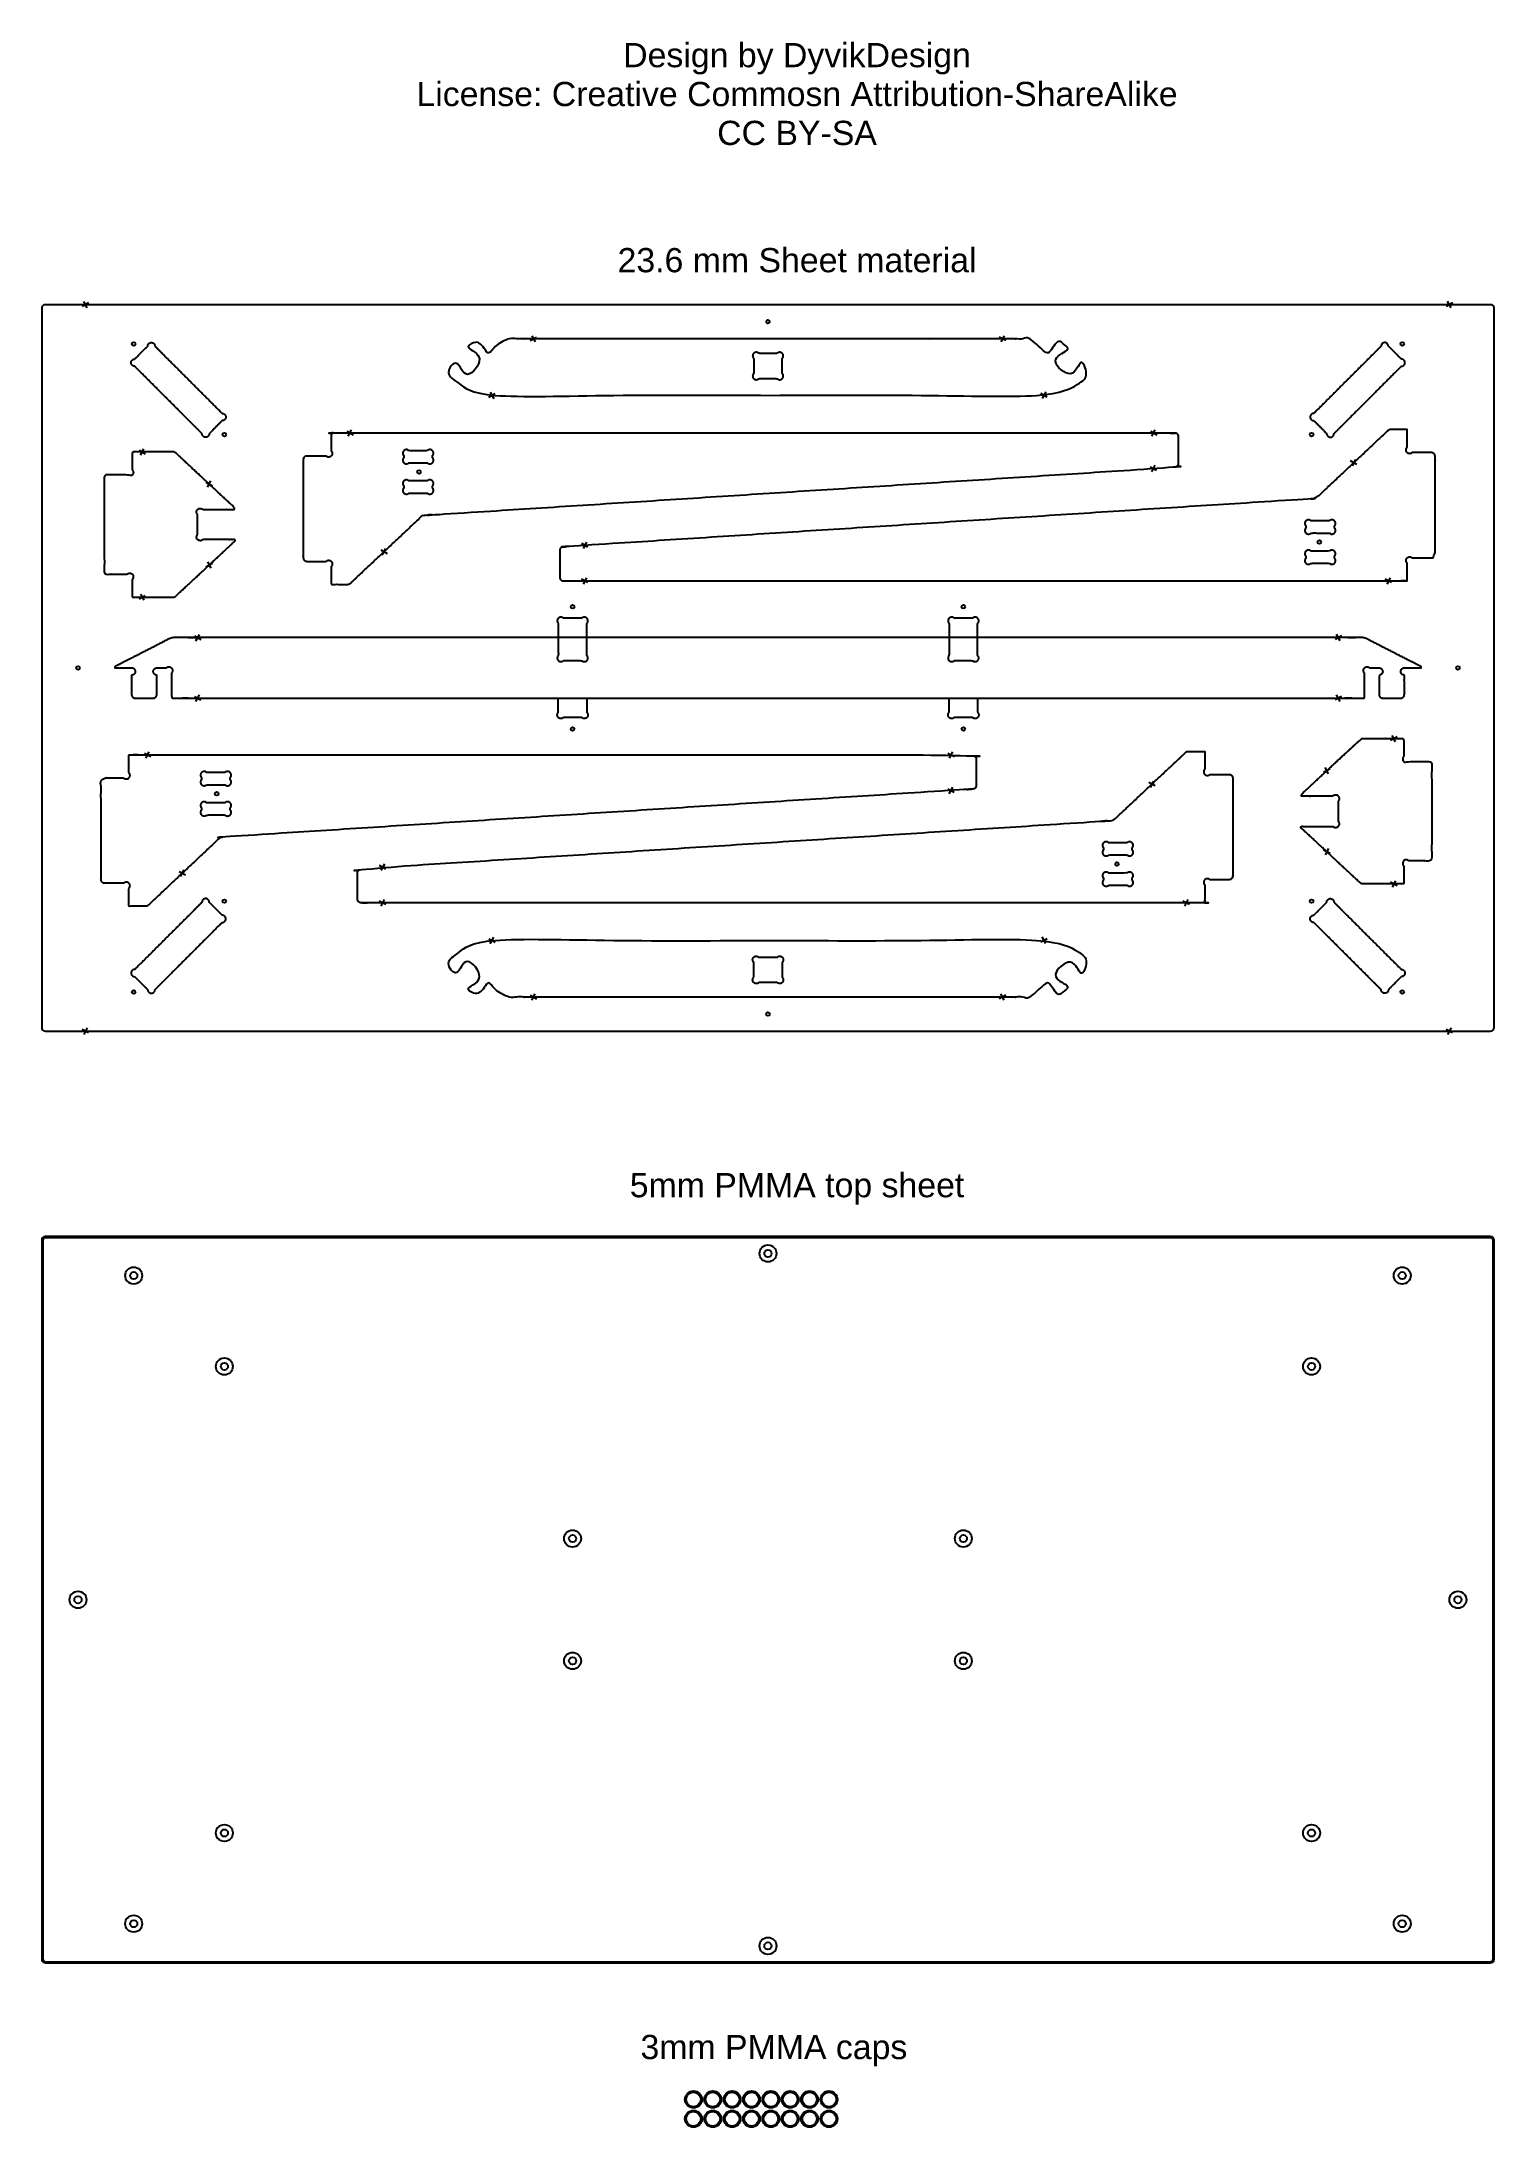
# Model space of a CAD drawing. Header units: millimetres. Extents: x 43 to 1243, y -92 to 1631.
import ezdxf

# ---------------------------------------------------------------- set-up
doc = ezdxf.new("R2010")
doc.units = ezdxf.units.MM
doc.header["$MEASUREMENT"] = 0
for name, color, linetype, true_color in [('Chamfer edge 2 mm deep - 90 degree bit', 96, 'Continuous', 0x007f00), ('Cutout - Inside cutting - 6mm bit', 4, 'Continuous', 0x00ffff), ('Cutout outside', 5, 'Continuous', 0x0000ff), ('Descriptions', 18, 'Continuous', 0x000000), ('Drill holes - 3 mm', 1, 'Continuous', 0xff0000), ('Drill holes - 6 mm', 15, 'Continuous', 0xbf3f3f), ('Pockets in caps - 2mm deep', 254, 'Continuous', 0xbfbfff), ('Pockets in top surface - 3mm deep', 200, 'Continuous', 0xbf3fff), ('Tab recommendations', 2, 'Continuous', 0xffff00)]:
    doc.layers.add(name, color=color, linetype=linetype, true_color=true_color)

msp = doc.modelspace()

# ---------------------------------------------------------------- texts
at = {"layer": 'Descriptions', "char_height": 20, "attachment_point": 8, "line_spacing_factor": 0.963855}
for s, insert, width in [('\\fArial;Design by DyvikDesign\\PLicense: Creative Commosn Attribution-ShareAlike\\PCC BY-SA', (666.8, 1545.4), 641.084), ('\\fArial;23.6 mm Sheet material', (666.8, 1440.3), 311.928), ('\\fArial;5mm PMMA top sheet', (666.8, 670.5), 293.012), ('\\fArial;3mm PMMA caps', (647.7, -41.4), 236.627)]:
    msp.add_mtext(s, dxfattribs=dict(at, insert=insert, width=width))

# ---------------------------------------------------------------- linework, layer by layer
at = {"layer": 'Chamfer edge 2 mm deep - 90 degree bit'}
for p, q in [((42.8, 641.1), (42.8, 47.1)), ((1239.8, 644.1), (45.8, 644.1)), ((1242.8, 47.1), (1242.8, 641.1)), ((45.8, 44.1), (1239.8, 44.1))]:
    msp.add_line(p, q, dxfattribs=at)
for centre, start, end in [((45.8, 641.1), 90, 180), ((1239.8, 641.1), 0, 90), ((45.8, 47.1), 180, 270), ((1239.8, 47.1), 270, 0)]:
    msp.add_arc(centre, 3, start, end, dxfattribs=at)
at = {"layer": 'Cutout - Inside cutting - 6mm bit'}
for points, weights, knots in [([(116.7, 1365.9), (116.7, 1362.9), (119.7, 1362.9), (147.4, 1335.1), (175.2, 1307.3), (175.2, 1304.3), (178.2, 1304.3), (181.2, 1304.3), (181.2, 1307.3), (187, 1313.2), (191.9, 1318), (194.9, 1318), (194.9, 1321), (194.9, 1324), (191.9, 1324), (164.1, 1351.8), (136.4, 1379.5), (136.4, 1382.5), (133.4, 1382.5), (130.4, 1382.5), (130.4, 1379.5), (125.5, 1374.7), (119.7, 1368.9), (116.7, 1368.9), (116.7, 1365.9)], [1, 0.707106781187, 1, 1, 1, 0.707106781187, 1, 0.707106781187, 1, 1, 1, 0.707106781187, 1, 0.707106781187, 1, 1, 1, 0.707106949774, 1.00000013966, 0.707106879943, 1.00000013966, 1.00000013966, 1.00000013966, 0.70710704853, 1], [-18.849556, -18.849556, -18.849556, -14.137166, -14.137166, 83.221044, 83.221044, 87.933434, 87.933434, 92.645823, 92.645823, 103.160542, 103.160542, 107.872931, 107.872931, 112.58532, 112.58532, 209.94353, 209.94353, 214.655918, 214.655918, 219.368307, 219.368307, 229.883026, 229.883026, 234.595413, 234.595413, 234.595413]), ([(1169, 1365.9), (1169, 1362.9), (1166, 1362.9), (1138.2, 1335.1), (1110.4, 1307.3), (1110.4, 1304.3), (1107.4, 1304.3), (1104.4, 1304.3), (1104.4, 1307.3), (1098.6, 1313.2), (1093.7, 1318), (1090.7, 1318), (1090.7, 1321), (1090.7, 1324), (1093.7, 1324), (1121.5, 1351.8), (1149.3, 1379.5), (1149.3, 1382.5), (1152.3, 1382.5), (1155.3, 1382.5), (1155.3, 1379.5), (1160.1, 1374.7), (1166, 1368.9), (1169, 1368.9), (1169, 1365.9)], [1, 0.707106781187, 1, 1, 1, 0.707106781187, 1, 0.707106781187, 1, 1, 1, 0.707106781187, 1, 0.707106781187, 1, 1, 1, 0.707106949774, 1.00000013966, 0.707106879943, 1.00000013966, 1.00000013966, 1.00000013966, 0.70710704853, 1], [-18.849556, -18.849556, -18.849556, -14.137166, -14.137166, 83.221044, 83.221044, 87.933434, 87.933434, 92.645823, 92.645823, 103.160542, 103.160542, 107.872931, 107.872931, 112.58532, 112.58532, 209.94353, 209.94353, 214.655918, 214.655918, 219.368307, 219.368307, 229.883026, 229.883026, 234.595413, 234.595413, 234.595413]), ([(654.6, 1357), (656.7, 1354.9), (654.6, 1352.7), (652.5, 1350.6), (650.4, 1352.7), (642.8, 1352.7), (635.3, 1352.7), (633.1, 1350.6), (631, 1352.7), (628.9, 1354.9), (631, 1357), (631, 1362.2), (631, 1369.4), (628.9, 1371.5), (631, 1373.6), (633.1, 1375.7), (635.3, 1373.6), (642.8, 1373.6), (650.4, 1373.6), (652.5, 1375.7), (654.6, 1373.6), (656.7, 1371.5), (654.6, 1369.4), (654.6, 1362.2), (654.6, 1357)], [1, 0.707106781187, 1, 0.707106781187, 1, 1, 1, 0.707106781187, 1, 0.707106781187, 1, 1, 1, 0.707106781187, 1, 0.707106781187, 1, 1, 1, 0.707106781187, 1, 0.707106781187, 1, 1, 1], [-4.712389, -4.712389, -4.712389, 0, 0, 4.71239, 4.71239, 15.227109, 15.227109, 19.939498, 19.939498, 24.651887, 24.651887, 35.166605, 35.166605, 39.878994, 39.878994, 44.591383, 44.591383, 55.106102, 55.106102, 59.818491, 59.818491, 64.53088, 64.53088, 75.045598, 75.045598, 75.045598]), ([(342, 1293.2), (344.1, 1295.4), (346.2, 1293.2), (357.1, 1293.2), (361.3, 1293.2), (363.5, 1295.4), (365.6, 1293.2), (367.7, 1291.1), (365.6, 1289), (365.6, 1288.2), (365.6, 1287.5), (367.7, 1285.4), (365.6, 1283.2), (363.5, 1281.1), (361.3, 1283.2), (357.1, 1283.2), (346.2, 1283.2), (344.1, 1281.1), (342, 1283.2), (339.9, 1285.4), (342, 1287.5), (342, 1288.2), (342, 1289), (339.9, 1291.1), (342, 1293.2)], [0.999999860338, 0.707106920849, 0.999999860338, 0.999999860338, 0.999999860338, 0.707106920849, 0.999999860338, 0.70710668243, 0.9999997905, 0.9999997905, 0.999999860338, 0.707106752262, 0.999999720675, 0.707106822093, 0.999999720675, 0.999999720675, 0.999999720675, 0.707106822093, 0.999999720675, 0.707106583674, 0.999999650837, 0.999999650837, 0.999999720675, 0.707106653505, 0.999999860338], [-18.849555, -18.849555, -18.849555, -14.137168, -14.137168, -11.859729, -11.859729, -7.147342, -7.147342, -2.434952, -2.434952, -2.132008, -2.132008, 2.580382, 2.580382, 7.292768, 7.292768, 9.570207, 9.570207, 14.282594, 14.282594, 18.994984, 18.994984, 19.297929, 19.297929, 24.010318, 24.010318, 24.010318]), ([(342, 1268.2), (344.1, 1270.4), (346.2, 1268.2), (357.1, 1268.2), (361.3, 1268.2), (363.5, 1270.4), (365.6, 1268.2), (367.7, 1266.1), (365.6, 1264), (365.6, 1263.2), (365.6, 1262.5), (367.7, 1260.4), (365.6, 1258.2), (363.5, 1256.1), (361.3, 1258.2), (357.1, 1258.2), (346.2, 1258.2), (344.1, 1256.1), (342, 1258.2), (339.9, 1260.4), (342, 1262.5), (342, 1263.2), (342, 1264), (339.9, 1266.1), (342, 1268.2)], [0.999999860338, 0.707106920849, 0.999999860338, 0.999999860338, 0.999999860338, 0.707106920849, 0.999999860338, 0.70710668243, 0.9999997905, 0.9999997905, 0.999999860338, 0.707106752262, 0.999999720675, 0.707106822093, 0.999999720675, 0.999999720675, 0.999999720675, 0.707106822093, 0.999999720675, 0.707106583674, 0.999999650837, 0.999999650837, 0.999999720675, 0.707106653505, 0.999999860338], [-18.849555, -18.849555, -18.849555, -14.137168, -14.137168, -11.859729, -11.859729, -7.147342, -7.147342, -2.434952, -2.434952, -2.132008, -2.132008, 2.580382, 2.580382, 7.292768, 7.292768, 9.570207, 9.570207, 14.282594, 14.282594, 18.994984, 18.994984, 19.297929, 19.297929, 24.010318, 24.010318, 24.010318]), ([(1110.8, 1225.2), (1108.6, 1223.1), (1106.5, 1225.2), (1095.6, 1225.2), (1091.4, 1225.2), (1089.3, 1223.1), (1087.2, 1225.2), (1085, 1227.3), (1087.2, 1229.4), (1087.2, 1230.2), (1087.2, 1231), (1085, 1233.1), (1087.2, 1235.2), (1089.3, 1237.3), (1091.4, 1235.2), (1095.6, 1235.2), (1106.5, 1235.2), (1108.6, 1237.3), (1110.8, 1235.2), (1112.9, 1233.1), (1110.8, 1231), (1110.8, 1230.2), (1110.8, 1229.4), (1112.9, 1227.3), (1110.8, 1225.2)], [0.999999860338, 0.707106920849, 0.999999860338, 0.999999860338, 0.999999860338, 0.707106920849, 0.999999860338, 0.70710668243, 0.9999997905, 0.9999997905, 0.999999860338, 0.707106752262, 0.999999720675, 0.707106822093, 0.999999720675, 0.999999720675, 0.999999720675, 0.707106822093, 0.999999720675, 0.707106583674, 0.999999650837, 0.999999650837, 0.999999720675, 0.707106653505, 0.999999860338], [-18.849555, -18.849555, -18.849555, -14.137168, -14.137168, -11.859729, -11.859729, -7.147342, -7.147342, -2.434952, -2.434952, -2.132008, -2.132008, 2.580382, 2.580382, 7.292768, 7.292768, 9.570207, 9.570207, 14.282594, 14.282594, 18.994984, 18.994984, 19.297929, 19.297929, 24.010318, 24.010318, 24.010318]), ([(1110.8, 1200.2), (1108.6, 1198.1), (1106.5, 1200.2), (1095.6, 1200.2), (1091.4, 1200.2), (1089.3, 1198.1), (1087.2, 1200.2), (1085, 1202.3), (1087.2, 1204.4), (1087.2, 1205.2), (1087.2, 1206), (1085, 1208.1), (1087.2, 1210.2), (1089.3, 1212.3), (1091.4, 1210.2), (1095.6, 1210.2), (1106.5, 1210.2), (1108.6, 1212.3), (1110.8, 1210.2), (1112.9, 1208.1), (1110.8, 1206), (1110.8, 1205.2), (1110.8, 1204.4), (1112.9, 1202.3), (1110.8, 1200.2)], [0.999999860338, 0.707106920849, 0.999999860338, 0.999999860338, 0.999999860338, 0.707106920849, 0.999999860338, 0.70710668243, 0.9999997905, 0.9999997905, 0.999999860338, 0.707106752262, 0.999999720675, 0.707106822093, 0.999999720675, 0.999999720675, 0.999999720675, 0.707106822093, 0.999999720675, 0.707106583674, 0.999999650837, 0.999999650837, 0.999999720675, 0.707106653505, 0.999999860338], [-18.849555, -18.849555, -18.849555, -14.137168, -14.137168, -11.859729, -11.859729, -7.147342, -7.147342, -2.434952, -2.434952, -2.132008, -2.132008, 2.580382, 2.580382, 7.292768, 7.292768, 9.570207, 9.570207, 14.282594, 14.282594, 18.994984, 18.994984, 19.297929, 19.297929, 24.010318, 24.010318, 24.010318]), ([(473.8, 1119.8), (471.7, 1117.7), (469.6, 1119.8), (467.5, 1121.9), (469.6, 1124), (469.6, 1129.9), (469.6, 1132.8), (469.6, 1135.8), (469.6, 1138.8), (469.6, 1141.8), (469.6, 1144.8), (469.6, 1147.7), (469.6, 1150.5), (467.5, 1152.7), (469.6, 1154.8), (471.7, 1156.9), (473.8, 1154.8), (478.4, 1154.8), (488.9, 1154.8), (491.1, 1156.9), (493.2, 1154.8), (495.3, 1152.7), (493.2, 1150.5), (493.2, 1147.7), (493.2, 1144.8), (493.2, 1141.8), (493.2, 1138.8), (493.2, 1135.8), (493.2, 1132.8), (493.2, 1129.9), (493.2, 1124), (495.3, 1121.9), (493.2, 1119.8), (491.1, 1117.7), (488.9, 1119.8), (478.4, 1119.8), (473.8, 1119.8)], [1, 0.707106781187, 1, 0.707106781187, 1, 1, 1, 1, 1, 1, 1, 1, 1, 0.707106781187, 1, 0.707106781187, 1, 1, 1, 0.707106781187, 1, 0.707106781187, 1, 1, 1, 1, 1, 1, 1, 1, 1, 0.707106781187, 1, 0.707106781187, 1, 1, 1], [62.348741, 62.348741, 62.348741, 67.06113, 67.06113, 71.773519, 71.773519, 74.652199, 74.652199, 80.652199, 80.652199, 86.652199, 86.652199, 89.530879, 89.530879, 94.243268, 94.243268, 98.955657, 98.955657, 109.470375, 109.470375, 114.182764, 114.182764, 118.895153, 118.895153, 121.773833, 121.773833, 127.773833, 127.773833, 133.773833, 133.773833, 136.652513, 136.652513, 141.364902, 141.364902, 146.077291, 146.077291, 156.592009, 156.592009, 156.592009]), ([(796.7, 1119.8), (794.6, 1117.7), (792.4, 1119.8), (790.3, 1121.9), (792.4, 1124), (792.4, 1129.9), (792.4, 1132.8), (792.4, 1135.8), (792.4, 1138.8), (792.4, 1141.8), (792.4, 1144.8), (792.4, 1147.7), (792.4, 1150.5), (790.3, 1152.7), (792.4, 1154.8), (794.6, 1156.9), (796.7, 1154.8), (801.2, 1154.8), (811.8, 1154.8), (813.9, 1156.9), (816, 1154.8), (818.2, 1152.7), (816, 1150.5), (816, 1147.7), (816, 1144.8), (816, 1141.8), (816, 1138.8), (816, 1135.8), (816, 1132.8), (816, 1129.9), (816, 1124), (818.2, 1121.9), (816, 1119.8), (813.9, 1117.7), (811.8, 1119.8), (801.2, 1119.8), (796.7, 1119.8)], [1, 0.707106781187, 1, 0.707106781187, 1, 1, 1, 1, 1, 1, 1, 1, 1, 0.707106781187, 1, 0.707106781187, 1, 1, 1, 0.707106781187, 1, 0.707106781187, 1, 1, 1, 1, 1, 1, 1, 1, 1, 0.707106781187, 1, 0.707106781187, 1, 1, 1], [62.348741, 62.348741, 62.348741, 67.06113, 67.06113, 71.773519, 71.773519, 74.652199, 74.652199, 80.652199, 80.652199, 86.652199, 86.652199, 89.530879, 89.530879, 94.243268, 94.243268, 98.955657, 98.955657, 109.470375, 109.470375, 114.182764, 114.182764, 118.895153, 118.895153, 121.773833, 121.773833, 127.773833, 127.773833, 133.773833, 133.773833, 136.652513, 136.652513, 141.364902, 141.364902, 146.077291, 146.077291, 156.592009, 156.592009, 156.592009]), ([(493.2, 1082.8), (493.2, 1085.8), (493.2, 1088.8), (484.4, 1088.8), (469.6, 1088.8), (469.6, 1085.8), (469.6, 1082.8), (469.6, 1079.9), (469.6, 1077), (467.5, 1074.9), (469.6, 1072.8), (471.7, 1070.7), (473.8, 1072.8), (484.4, 1072.8), (488.9, 1072.8), (491.1, 1070.7), (493.2, 1072.8), (495.3, 1074.9), (493.2, 1077), (493.2, 1079.9), (493.2, 1082.8)], [1, 1, 1, 1, 1, 1, 1, 1, 1, 0.707106781187, 1, 0.707106781187, 1, 1, 1, 0.707106781187, 1, 0.707106781187, 1, 1, 1], [19, 19, 19, 25, 25, 44, 44, 50, 50, 52.87868, 52.87868, 57.591069, 57.591069, 62.303458, 62.303458, 72.818176, 72.818176, 77.530565, 77.530565, 82.242954, 82.242954, 85.121634, 85.121634, 85.121634]), ([(816, 1082.8), (816, 1085.8), (816, 1088.8), (807.2, 1088.8), (792.4, 1088.8), (792.4, 1085.8), (792.4, 1082.8), (792.4, 1079.9), (792.4, 1077), (790.3, 1074.9), (792.4, 1072.8), (794.6, 1070.7), (796.7, 1072.8), (807.2, 1072.8), (811.8, 1072.8), (813.9, 1070.7), (816, 1072.8), (818.2, 1074.9), (816, 1077), (816, 1079.9), (816, 1082.8)], [1, 1, 1, 1, 1, 1, 1, 1, 1, 0.707106781187, 1, 0.707106781187, 1, 1, 1, 0.707106781187, 1, 0.707106781187, 1, 1, 1], [19, 19, 19, 25, 25, 44, 44, 50, 50, 52.87868, 52.87868, 57.591069, 57.591069, 62.303458, 62.303458, 72.818176, 72.818176, 77.530565, 77.530565, 82.242954, 82.242954, 85.121634, 85.121634, 85.121634]), ([(174.9, 1027.3), (177, 1029.5), (179.1, 1027.3), (190, 1027.3), (194.2, 1027.3), (196.3, 1029.5), (198.5, 1027.3), (200.6, 1025.2), (198.5, 1023.1), (198.5, 1022.3), (198.5, 1021.6), (200.6, 1019.5), (198.5, 1017.3), (196.3, 1015.2), (194.2, 1017.3), (190, 1017.3), (179.1, 1017.3), (177, 1015.2), (174.9, 1017.3), (172.7, 1019.5), (174.9, 1021.6), (174.9, 1022.3), (174.9, 1023.1), (172.7, 1025.2), (174.9, 1027.3)], [0.999999860338, 0.707106920849, 0.999999860338, 0.999999860338, 0.999999860338, 0.707106920849, 0.999999860338, 0.70710668243, 0.9999997905, 0.9999997905, 0.999999860338, 0.707106752262, 0.999999720675, 0.707106822093, 0.999999720675, 0.999999720675, 0.999999720675, 0.707106822093, 0.999999720675, 0.707106583674, 0.999999650837, 0.999999650837, 0.999999720675, 0.707106653505, 0.999999860338], [-18.849555, -18.849555, -18.849555, -14.137168, -14.137168, -11.859729, -11.859729, -7.147342, -7.147342, -2.434952, -2.434952, -2.132008, -2.132008, 2.580382, 2.580382, 7.292768, 7.292768, 9.570207, 9.570207, 14.282594, 14.282594, 18.994984, 18.994984, 19.297929, 19.297929, 24.010318, 24.010318, 24.010318]), ([(174.9, 1002.3), (177, 1004.5), (179.1, 1002.3), (190, 1002.3), (194.2, 1002.3), (196.3, 1004.5), (198.5, 1002.3), (200.6, 1000.2), (198.5, 998.1), (198.5, 997.3), (198.5, 996.6), (200.6, 994.5), (198.5, 992.3), (196.3, 990.2), (194.2, 992.3), (190, 992.3), (179.1, 992.3), (177, 990.2), (174.9, 992.3), (172.7, 994.5), (174.9, 996.6), (174.9, 997.3), (174.9, 998.1), (172.7, 1000.2), (174.9, 1002.3)], [0.999999860338, 0.707106920849, 0.999999860338, 0.999999860338, 0.999999860338, 0.707106920849, 0.999999860338, 0.70710668243, 0.9999997905, 0.9999997905, 0.999999860338, 0.707106752262, 0.999999720675, 0.707106822093, 0.999999720675, 0.999999720675, 0.999999720675, 0.707106822093, 0.999999720675, 0.707106583674, 0.999999650837, 0.999999650837, 0.999999720675, 0.707106653505, 0.999999860338], [-18.849555, -18.849555, -18.849555, -14.137168, -14.137168, -11.859729, -11.859729, -7.147342, -7.147342, -2.434952, -2.434952, -2.132008, -2.132008, 2.580382, 2.580382, 7.292768, 7.292768, 9.570207, 9.570207, 14.282594, 14.282594, 18.994984, 18.994984, 19.297929, 19.297929, 24.010318, 24.010318, 24.010318]), ([(943.6, 959.3), (941.5, 957.2), (939.4, 959.3), (928.5, 959.3), (924.3, 959.3), (922.2, 957.2), (920, 959.3), (917.9, 961.4), (920, 963.6), (920, 964.3), (920, 965.1), (917.9, 967.2), (920, 969.3), (922.2, 971.4), (924.3, 969.3), (928.5, 969.3), (939.4, 969.3), (941.5, 971.4), (943.6, 969.3), (945.8, 967.2), (943.6, 965.1), (943.6, 964.3), (943.6, 963.6), (945.8, 961.4), (943.6, 959.3)], [0.999999860338, 0.707106920849, 0.999999860338, 0.999999860338, 0.999999860338, 0.707106920849, 0.999999860338, 0.70710668243, 0.9999997905, 0.9999997905, 0.999999860338, 0.707106752262, 0.999999720675, 0.707106822093, 0.999999720675, 0.999999720675, 0.999999720675, 0.707106822093, 0.999999720675, 0.707106583674, 0.999999650837, 0.999999650837, 0.999999720675, 0.707106653505, 0.999999860338], [-18.849555, -18.849555, -18.849555, -14.137168, -14.137168, -11.859729, -11.859729, -7.147342, -7.147342, -2.434952, -2.434952, -2.132008, -2.132008, 2.580382, 2.580382, 7.292768, 7.292768, 9.570207, 9.570207, 14.282594, 14.282594, 18.994984, 18.994984, 19.297929, 19.297929, 24.010318, 24.010318, 24.010318]), ([(943.6, 934.3), (941.5, 932.2), (939.4, 934.3), (928.5, 934.3), (924.3, 934.3), (922.2, 932.2), (920, 934.3), (917.9, 936.4), (920, 938.6), (920, 939.3), (920, 940.1), (917.9, 942.2), (920, 944.3), (922.2, 946.4), (924.3, 944.3), (928.5, 944.3), (939.4, 944.3), (941.5, 946.4), (943.6, 944.3), (945.8, 942.2), (943.6, 940.1), (943.6, 939.3), (943.6, 938.6), (945.8, 936.4), (943.6, 934.3)], [0.999999860338, 0.707106920849, 0.999999860338, 0.999999860338, 0.999999860338, 0.707106920849, 0.999999860338, 0.70710668243, 0.9999997905, 0.9999997905, 0.999999860338, 0.707106752262, 0.999999720675, 0.707106822093, 0.999999720675, 0.999999720675, 0.999999720675, 0.707106822093, 0.999999720675, 0.707106583674, 0.999999650837, 0.999999650837, 0.999999720675, 0.707106653505, 0.999999860338], [-18.849555, -18.849555, -18.849555, -14.137168, -14.137168, -11.859729, -11.859729, -7.147342, -7.147342, -2.434952, -2.434952, -2.132008, -2.132008, 2.580382, 2.580382, 7.292768, 7.292768, 9.570207, 9.570207, 14.282594, 14.282594, 18.994984, 18.994984, 19.297929, 19.297929, 24.010318, 24.010318, 24.010318]), ([(116.7, 861.7), (116.7, 864.7), (119.7, 864.7), (147.4, 892.4), (175.2, 920.2), (175.2, 923.2), (178.2, 923.2), (181.2, 923.2), (181.2, 920.2), (187, 914.4), (191.9, 909.5), (194.9, 909.5), (194.9, 906.5), (194.9, 903.5), (191.9, 903.5), (164.1, 875.8), (136.4, 848), (136.4, 845), (133.4, 845), (130.4, 845), (130.4, 848), (125.5, 852.8), (119.7, 858.7), (116.7, 858.7), (116.7, 861.7)], [1, 0.707106781187, 1, 1, 1, 0.707106781187, 1, 0.707106781187, 1, 1, 1, 0.707106781187, 1, 0.707106781187, 1, 1, 1, 0.707106949774, 1.00000013966, 0.707106879943, 1.00000013966, 1.00000013966, 1.00000013966, 0.70710704853, 1], [-18.849556, -18.849556, -18.849556, -14.137166, -14.137166, 83.221044, 83.221044, 87.933434, 87.933434, 92.645823, 92.645823, 103.160542, 103.160542, 107.872931, 107.872931, 112.58532, 112.58532, 209.94353, 209.94353, 214.655918, 214.655918, 219.368307, 219.368307, 229.883026, 229.883026, 234.595413, 234.595413, 234.595413]), ([(1169, 861.7), (1169, 864.7), (1166, 864.7), (1138.2, 892.4), (1110.4, 920.2), (1110.4, 923.2), (1107.4, 923.2), (1104.4, 923.2), (1104.4, 920.2), (1098.6, 914.4), (1093.7, 909.5), (1090.7, 909.5), (1090.7, 906.5), (1090.7, 903.5), (1093.7, 903.5), (1121.5, 875.8), (1149.3, 848), (1149.3, 845), (1152.3, 845), (1155.3, 845), (1155.3, 848), (1160.1, 852.8), (1166, 858.7), (1169, 858.7), (1169, 861.7)], [1, 0.707106781187, 1, 1, 1, 0.707106781187, 1, 0.707106781187, 1, 1, 1, 0.707106781187, 1, 0.707106781187, 1, 1, 1, 0.707106949774, 1.00000013966, 0.707106879943, 1.00000013966, 1.00000013966, 1.00000013966, 0.70710704853, 1], [-18.849556, -18.849556, -18.849556, -14.137166, -14.137166, 83.221044, 83.221044, 87.933434, 87.933434, 92.645823, 92.645823, 103.160542, 103.160542, 107.872931, 107.872931, 112.58532, 112.58532, 209.94353, 209.94353, 214.655918, 214.655918, 219.368307, 219.368307, 229.883026, 229.883026, 234.595413, 234.595413, 234.595413]), ([(654.6, 870.6), (656.7, 872.7), (654.6, 874.8), (652.5, 876.9), (650.4, 874.8), (642.8, 874.8), (635.3, 874.8), (633.1, 876.9), (631, 874.8), (628.9, 872.7), (631, 870.6), (631, 865.3), (631, 858.2), (628.9, 856.1), (631, 853.9), (633.1, 851.8), (635.3, 853.9), (642.8, 853.9), (650.4, 853.9), (652.5, 851.8), (654.6, 853.9), (656.7, 856.1), (654.6, 858.2), (654.6, 865.3), (654.6, 870.6)], [1, 0.707106781187, 1, 0.707106781187, 1, 1, 1, 0.707106781187, 1, 0.707106781187, 1, 1, 1, 0.707106781187, 1, 0.707106781187, 1, 1, 1, 0.707106781187, 1, 0.707106781187, 1, 1, 1], [-4.712389, -4.712389, -4.712389, 0, 0, 4.71239, 4.71239, 15.227109, 15.227109, 19.939498, 19.939498, 24.651887, 24.651887, 35.166605, 35.166605, 39.878994, 39.878994, 44.591383, 44.591383, 55.106102, 55.106102, 59.818491, 59.818491, 64.53088, 64.53088, 75.045598, 75.045598, 75.045598])]:
    msp.add_rational_spline(points, weights, degree=2, knots=knots, dxfattribs=at)
at = {"layer": 'Cutout outside'}
for p, q in [((1239.8, 1413.8), (45.8, 1413.8)), ((42.8, 1410.8), (42.8, 816.8)), ((1242.8, 816.8), (1242.8, 1410.8)), ((45.8, 813.8), (1239.8, 813.8)), ((43.8, 641.1), (43.8, 47.1)), ((1239.8, 643.1), (45.8, 643.1)), ((1241.8, 47.1), (1241.8, 641.1)), ((45.8, 45.1), (1239.8, 45.1))]:
    msp.add_line(p, q, dxfattribs=at)
for centre in [(581.2, -68.7), (597.2, -68.7), (613.2, -68.7), (629.2, -68.7), (645.2, -68.7), (661.2, -68.7), (677.2, -68.7), (693.2, -68.7), (581.2, -84.7), (597.2, -84.7), (613.2, -84.7), (629.2, -84.7), (645.2, -84.7), (661.2, -84.7), (677.2, -84.7), (693.2, -84.7)]:
    msp.add_circle(centre, 7, dxfattribs=at)
for centre, radius, start, end in [((45.8, 1410.8), 3, 90, 180), ((1239.8, 1410.8), 3, 0, 90), ((45.8, 816.8), 3, 180, 270), ((1239.8, 816.8), 3, 270, 0), ((45.8, 641.1), 2, 90, 180), ((1239.8, 641.1), 2, 0, 90), ((45.8, 47.1), 2, 180, 270), ((1239.8, 47.1), 2, 270, 0)]:
    msp.add_arc(centre, radius, start, end, dxfattribs=at)
for points, weights, knots in [([(644.9, 1338.9), (459.8, 1338.9), (377.3, 1338.9), (380, 1341.6), (384.6, 1346.2), (387.6, 1346.2), (387.6, 1349.2), (387.6, 1352.2), (384.6, 1352.2), (381.5, 1355.3), (378.4, 1358.3), (377, 1359.8), (378.4, 1361.2), (380.5, 1363.3), (382.6, 1365.4), (384, 1366.8), (385.5, 1365.4), (388.6, 1362.3), (391.7, 1359.2), (391.7, 1356.2), (394.7, 1356.2), (397.7, 1356.2), (397.7, 1359.2), (400, 1361.5), (402.3, 1363.8), (405.3, 1363.8), (405.3, 1366.8), (405.3, 1369.8), (402.3, 1369.8), (399.2, 1372.9), (396.1, 1376), (394.7, 1377.4), (396.1, 1378.9), (398.2, 1381), (400.3, 1383.1), (401.7, 1384.5), (403.1, 1383.1), (406.2, 1380), (409.3, 1376.9), (409.3, 1373.9), (412.3, 1373.9), (415.3, 1373.9), (415.3, 1376.9), (415.9, 1377.5), (424, 1385.6), (534.5, 1385.6), (644.9, 1385.6), (755.4, 1385.6), (861.6, 1385.6), (869.7, 1377.5), (870.3, 1376.9), (870.3, 1373.9), (873.3, 1373.9), (876.3, 1373.9), (876.3, 1376.9), (879.4, 1380), (882.5, 1383.1), (883.9, 1384.5), (885.3, 1383.1), (887.4, 1381), (889.6, 1378.9), (891, 1377.4), (889.6, 1376), (886.5, 1372.9), (883.4, 1369.8), (880.4, 1369.8), (880.4, 1366.8), (880.4, 1363.8), (883.4, 1363.8), (885.7, 1361.5), (888, 1359.2), (888, 1356.2), (891, 1356.2), (894, 1356.2), (894, 1359.2), (897.1, 1362.3), (900.2, 1365.4), (901.6, 1366.8), (903, 1365.4), (905.1, 1363.3), (907.2, 1361.2), (908.6, 1359.8), (907.2, 1358.3), (904.1, 1355.3), (901, 1352.2), (898, 1352.2), (898, 1349.2), (898, 1346.2), (901, 1346.2), (905.6, 1341.6), (908.3, 1338.9), (825.8, 1338.9), (644.9, 1338.9)], [1, 1, 1, 1, 1, 0.707106949774, 1.00000013966, 0.707106949774, 0.999999930169, 0.999999930169, 0.999999930169, 0.70710672324, 0.999999930169, 0.999999930169, 0.999999930169, 0.707106723241, 0.999999930169, 0.999999930169, 0.999999930169, 0.707106900396, 1.00000006983, 0.707106900396, 0.999999930169, 0.999999930169, 0.999999930169, 0.707106900396, 1.00000006983, 0.707106900396, 0.999999930169, 0.999999930169, 0.999999930169, 0.707106723241, 0.999999930169, 0.999999930169, 0.999999930169, 0.707106723241, 0.999999930169, 0.999999930169, 0.999999930169, 0.707106900396, 1.00000006983, 0.707106830565, 1.00000006983, 1, 1, 1, 1, 1, 1, 1, 1.00000006983, 0.707106830565, 1.00000006983, 0.707106900396, 0.999999930169, 0.999999930169, 0.999999930169, 0.707106723241, 0.999999930169, 0.999999930169, 0.999999930169, 0.707106723241, 0.999999930169, 0.999999930169, 0.999999930169, 0.707106900396, 1.00000006983, 0.707106900396, 0.999999930169, 0.999999930169, 0.999999930169, 0.707106900396, 1.00000006983, 0.707106900396, 0.999999930169, 0.999999930169, 0.999999930169, 0.707106723241, 0.999999930169, 0.999999930169, 0.999999930169, 0.70710672324, 0.999999930169, 0.999999930169, 0.999999930169, 0.707106949774, 1.00000013966, 0.707106949774, 1, 1, 1, 1, 1], [668.267484, 668.267484, 668.267484, 701.972699, 701.972699, 703.819558, 703.819558, 708.531946, 708.531946, 713.244334, 713.244334, 722.001693, 722.001693, 725.143286, 725.143286, 731.143286, 731.143286, 734.284878, 734.284878, 743.042236, 743.042236, 747.754624, 747.754624, 752.467012, 752.467012, 753.769956, 753.769956, 758.482344, 758.482344, 763.194732, 763.194732, 771.952093, 771.952093, 775.093685, 775.093685, 781.093685, 781.093685, 784.235278, 784.235278, 792.992637, 792.992637, 797.705025, 797.705025, 802.417415, 802.417415, 804.450611, 804.450611, 1025.343119, 1025.343119, 1246.235626, 1246.235626, 1248.268823, 1248.268823, 1252.981212, 1252.981212, 1257.6936, 1257.6936, 1266.45096, 1266.45096, 1269.592552, 1269.592552, 1275.592552, 1275.592552, 1278.734145, 1278.734145, 1287.491505, 1287.491505, 1292.203893, 1292.203893, 1296.916281, 1296.916281, 1298.219225, 1298.219225, 1302.931613, 1302.931613, 1307.644001, 1307.644001, 1316.401359, 1316.401359, 1319.542952, 1319.542952, 1325.542952, 1325.542952, 1328.684544, 1328.684544, 1337.441904, 1337.441904, 1342.154292, 1342.154292, 1346.86668, 1346.86668, 1348.713539, 1348.713539, 1382.418754, 1382.418754, 1382.418754]), ([(473.8, 1185.6), (470.8, 1185.6), (470.8, 1188.6), (470.8, 1199.7), (470.8, 1210.8), (470.8, 1213.6), (473.6, 1213.8), (783.9, 1233.7), (1094.2, 1253.6), (1095.2, 1253.7), (1096, 1254.4), (1125.5, 1282.1), (1154.9, 1309.8), (1155.8, 1310.6), (1156.9, 1310.6), (1166.7, 1310.6), (1170.8, 1310.6), (1170.8, 1303.3), (1170.8, 1295.9), (1168.6, 1293.8), (1170.8, 1291.6), (1172.9, 1289.5), (1175, 1291.6), (1183.9, 1291.6), (1190.9, 1291.6), (1193.9, 1291.6), (1193.9, 1288.6), (1193.9, 1248.1), (1193.9, 1207.6), (1193.9, 1204.6), (1190.9, 1204.6), (1183.9, 1204.6), (1175, 1204.6), (1172.9, 1206.8), (1170.8, 1204.6), (1168.6, 1202.5), (1170.8, 1200.4), (1170.8, 1193), (1170.8, 1185.6), (822.3, 1185.6), (473.8, 1185.6)], [1, 0.707106781187, 1, 1, 1, 0.729369928289, 1, 1, 1, 0.940852489083, 1, 1, 1, 0.929529675172, 1, 1, 1, 1, 1, 0.707106781187, 1, 0.707106781187, 1, 1, 1, 0.707106781187, 1, 1, 1, 0.707106781186, 1, 1, 1, 0.707106781187, 1, 0.707106781187, 1, 1, 1, 1, 1], [962.523212, 962.523212, 962.523212, 967.235601, 967.235601, 989.421722, 989.421722, 993.942097, 993.942097, 1615.819627, 1615.819627, 1617.893579, 1617.893579, 1698.734862, 1698.734862, 1701.000828, 1701.000828, 1709.112937, 1709.112937, 1723.870296, 1723.870296, 1728.582685, 1728.582685, 1733.295074, 1733.295074, 1751.052433, 1751.052433, 1755.764823, 1755.764823, 1836.764831, 1836.764831, 1841.477221, 1841.477221, 1859.234582, 1859.234582, 1863.946971, 1863.946971, 1868.659361, 1868.659361, 1883.416721, 1883.416721, 2580.416791, 2580.416791, 2580.416791]), ([(153.5, 1173), (152.6, 1172.2), (151.5, 1172.2), (151.4, 1172.2), (151.4, 1172.2), (140.4, 1172.2), (117.6, 1172.2), (117.6, 1185.6), (117.6, 1187), (119.8, 1189.1), (117.6, 1191.2), (115.5, 1193.3), (113.4, 1191.2), (102.9, 1191.2), (96.5, 1191.2), (94.5, 1191.2), (94.5, 1193.2), (94.5, 1232.2), (94.5, 1271.2), (94.5, 1273.2), (96.5, 1273.2), (102.9, 1273.2), (113.4, 1273.2), (115.5, 1271.1), (117.6, 1273.2), (119.8, 1275.3), (117.6, 1277.4), (117.6, 1278.8), (117.6, 1292.2), (140.4, 1292.2), (151.4, 1292.2), (151.4, 1292.2), (151.5, 1292.2), (152.6, 1292.2), (153.5, 1291.4), (178.1, 1268.5), (202.6, 1245.7), (202.6, 1245.2), (202.6, 1244.7), (189.3, 1244.7), (175.9, 1244.7), (173.8, 1246.8), (171.6, 1244.7), (169.5, 1242.6), (171.6, 1240.5), (171.6, 1232.2), (171.6, 1223.9), (169.5, 1221.8), (171.6, 1219.7), (173.8, 1217.6), (175.9, 1219.7), (189.3, 1219.7), (202.6, 1219.7), (202.6, 1219.2), (202.6, 1218.7), (178.1, 1195.8), (153.5, 1173)], [1, 0.93066418777, 1, 1, 1, 1, 1, 1, 1, 0.707106949774, 1.00000013966, 0.707106949774, 1, 1, 1, 0.707106772618, 1, 1, 1, 0.707106772618, 1, 1, 1, 0.707106949774, 1.00000013966, 0.707106949774, 1, 1, 1, 1, 1, 1, 1, 0.93066418777, 1, 1, 1, 1, 1, 1, 1, 0.707106781187, 1, 0.707106781187, 1, 1, 1, 0.707106781187, 1, 0.707106781187, 1, 1, 1, 1, 1, 1, 1], [-735.946785, -735.946785, -735.946785, -733.699352, -733.699352, -733.644928, -733.644928, -684.627982, -684.627982, -676.243117, -676.243117, -671.530729, -671.530729, -666.818341, -666.818341, -654.060983, -654.060983, -650.91939, -650.91939, -603.35841, -603.35841, -600.216817, -600.216817, -587.459459, -587.459459, -582.747071, -582.747071, -578.034683, -578.034683, -569.649818, -569.649818, -520.63285, -520.63285, -520.578429, -520.578429, -518.330995, -518.330995, -451.229727, -451.229727, -450.229726, -450.229726, -417.904295, -417.904295, -413.191905, -413.191905, -408.479516, -408.479516, -397.964795, -397.964795, -393.252405, -393.252405, -388.540015, -388.540015, -356.214584, -356.214584, -355.214584, -355.214584, -288.113331, -288.113331, -288.113331]), ([(261.9, 1201.8), (258.9, 1201.8), (258.9, 1204.8), (258.9, 1245.3), (258.9, 1285.8), (258.9, 1288.8), (261.9, 1288.8), (268.5, 1288.8), (277, 1288.8), (277.6, 1288.8), (278.2, 1288.4), (280.2, 1287), (282, 1288.8), (284.1, 1290.9), (282, 1293), (282, 1300.4), (282, 1307.8), (630.5, 1307.8), (979, 1307.8), (982, 1307.8), (982, 1304.8), (982, 1293.7), (982, 1282.6), (982, 1279.8), (979.2, 1279.6), (668.9, 1259.7), (358.6, 1239.8), (357.5, 1239.8), (356.7, 1239), (327.3, 1211.3), (297.8, 1183.6), (297, 1182.8), (295.8, 1182.8), (291.3, 1182.8), (282, 1182.8), (282, 1190.2), (282, 1197.5), (284.1, 1199.7), (282, 1201.8), (279.9, 1203.9), (277.7, 1201.8), (268.9, 1201.8), (261.9, 1201.8)], [1, 0.707106781187, 1, 1, 1, 0.707106781186, 1, 1, 1, 0.955056037286, 1, 0.794867164735, 1.06862925463, 0.755634992523, 1.06862925463, 1.06862925463, 1.06862925463, 1.06862925463, 1.06862925463, 0.755634992523, 1.06862925463, 1.06862925463, 1.06862925463, 0.779426042817, 1.06862925463, 1.06862925463, 1.06862925463, 1.00542249412, 1.06862925463, 1.06862925463, 1.06862925463, 0.993322603935, 1.06862925463, 1.06862925463, 1.06862925463, 1.06862925463, 1.06862925463, 0.755634992523, 1.06862925463, 0.755634992523, 1.06862925463, 1.06862925463, 1], [-4727.257052, -4727.257052, -4727.257052, -4722.544663, -4722.544663, -4641.544663, -4641.544663, -4636.832274, -4636.832274, -4619.784622, -4619.784622, -4618.580832, -4618.580832, -4614.459116, -4614.459116, -4609.746727, -4609.746727, -4594.989368, -4594.989368, -3897.989363, -3897.989363, -3893.276974, -3893.276974, -3871.090853, -3871.090853, -3866.570478, -3866.570478, -3244.692948, -3244.692948, -3242.618996, -3242.618996, -3161.777713, -3161.777713, -3159.511747, -3159.511747, -3152.000935, -3152.000935, -3137.243576, -3137.243576, -3132.531187, -3132.531187, -3127.818798, -3127.818798, -3110.061439, -3110.061439, -3110.061439]), ([(150, 1109.5), (152.1, 1111.7), (150, 1113.8), (147.9, 1115.9), (145.7, 1113.8), (141.9, 1113.8), (138, 1113.8), (135, 1113.8), (135, 1110.8), (135, 1107.8), (138, 1107.8), (138, 1096.8), (138, 1091.8), (138, 1088.8), (135, 1088.8), (127.5, 1088.8), (120.1, 1088.8), (117.1, 1088.8), (117.1, 1091.8), (117.1, 1096.8), (117.1, 1107.8), (120.1, 1107.8), (120.1, 1110.8), (120.1, 1113.8), (117.1, 1113.8), (110.2, 1113.8), (103.2, 1113.8), (103.2, 1114.3), (103.2, 1114.8), (126.3, 1126.6), (149.3, 1138.4), (150, 1138.8), (150.7, 1138.8), (642.8, 1138.8), (1134.9, 1138.8), (1135.6, 1138.8), (1136.3, 1138.4), (1159.3, 1126.6), (1182.4, 1114.8), (1182.4, 1114.3), (1182.4, 1113.8), (1178.1, 1113.8), (1168.5, 1113.8), (1165.5, 1113.8), (1165.5, 1110.8), (1165.5, 1107.8), (1168.5, 1107.8), (1168.5, 1096.8), (1168.5, 1091.8), (1168.5, 1091.8), (1168.5, 1091.8), (1168.5, 1088.8), (1165.5, 1088.8), (1165.5, 1088.8), (1165.4, 1088.8), (1158.5, 1088.8), (1150.7, 1088.8), (1150.7, 1088.8), (1150.6, 1088.8), (1147.6, 1088.8), (1147.6, 1091.8), (1147.6, 1091.8), (1147.6, 1091.8), (1147.6, 1096.8), (1147.6, 1107.8), (1150.6, 1107.8), (1150.6, 1110.8), (1150.6, 1113.8), (1147.6, 1113.8), (1145.5, 1113.8), (1143.4, 1113.8), (1141.8, 1113.8), (1139.9, 1113.8), (1137.8, 1115.9), (1135.6, 1113.8), (1133.5, 1111.7), (1135.6, 1109.5), (1135.6, 1106.4), (1135.6, 1094.4), (1135.6, 1088.8), (642.8, 1088.8), (150, 1088.8), (150, 1099.2), (150, 1109.5)], [1, 0.707106781187, 1, 0.707106781187, 1, 1, 1, 0.707106781187, 1, 0.707106781187, 1, 1, 1, 0.707106947291, 1.00000013966, 1.00000013966, 1.00000013966, 0.707107042183, 1.00000027932, 1.00000027932, 1.00000027932, 0.707107147286, 1.00000041899, 0.707107147286, 1.00000027932, 1.00000027932, 1.00000027932, 1.00000027932, 1.00000027932, 1.00000027932, 1.00000027932, 0.972014571511, 1.00000027932, 1.00000027932, 1.00000027932, 0.972014627801, 1.00000027932, 1.00000027932, 1.00000027932, 1.00000027932, 1.00000027932, 1.00000027932, 1.00000027932, 0.707106978699, 1.00000027932, 0.707106908868, 1.00000041899, 1.00000041899, 1.00000041899, 1.00447364032, 1.00909114102, 0.713535188649, 1.00909114102, 1.0044736322, 1.00000040325, 1.00000040325, 1.00000040325, 1.00447361974, 1.00909111527, 0.713535170441, 1.00909111527, 1.00447361746, 1.00000039884, 1.00000039884, 1.00000039884, 0.70710784104, 1.00000104322, 0.707107518853, 1.00000097338, 1.00000097338, 1.00000097338, 1.00000097338, 1.00000097338, 0.707107469474, 1.00000097338, 0.707107469474, 1.00000097338, 1.00000097338, 1.00000097338, 1.00000097338, 1.00000097338, 1.00000097338, 1.00000097338, 1], [-3146.392766, -3146.392766, -3146.392766, -3141.680376, -3141.680376, -3136.967987, -3136.967987, -3128.477225, -3128.477225, -3123.764836, -3123.764836, -3119.052446, -3119.052446, -3109.05245, -3109.05245, -3104.340062, -3104.340062, -3090.827923, -3090.827923, -3086.115534, -3086.115534, -3076.115534, -3076.115534, -3071.403146, -3071.403146, -3066.690757, -3066.690757, -3053.957353, -3053.957353, -3052.957353, -3052.957353, -3001.130866, -3001.130866, -2999.708038, -2999.708038, -2019.74562, -2019.74562, -2018.322793, -2018.322793, -1966.496324, -1966.496324, -1965.496323, -1965.496323, -1957.005547, -1957.005547, -1952.293156, -1952.293156, -1947.580765, -1947.580765, -1937.647332, -1937.647332, -1937.57371, -1937.57371, -1932.861304, -1932.861304, -1932.787681, -1932.787681, -1919.396989, -1919.396989, -1919.323367, -1919.323367, -1914.61096, -1914.61096, -1914.537338, -1914.537338, -1904.603928, -1904.603928, -1899.891544, -1899.891544, -1895.179154, -1895.179154, -1890.936513, -1890.936513, -1886.688394, -1886.688394, -1881.976004, -1881.976004, -1877.263614, -1877.263614, -1873.768885, -1862.506253, -1862.506253, -881.093713, -881.093713, -875.563497, -875.563497, -875.563497]), ([(1132.1, 936.2), (1133, 935.4), (1134.2, 935.4), (1134.2, 935.4), (1134.2, 935.4), (1145.2, 935.4), (1168, 935.4), (1168, 948.7), (1168, 950.1), (1165.9, 952.2), (1168, 954.4), (1170.1, 956.5), (1172.2, 954.4), (1182.7, 954.4), (1189.1, 954.4), (1191.1, 954.4), (1191.1, 956.4), (1191.1, 995.4), (1191.1, 1034.4), (1191.1, 1036.4), (1189.1, 1036.4), (1182.7, 1036.4), (1172.2, 1036.4), (1170.1, 1034.2), (1168, 1036.4), (1165.9, 1038.5), (1168, 1040.6), (1168, 1042), (1168, 1055.4), (1145.2, 1055.4), (1134.2, 1055.4), (1134.2, 1055.4), (1134.2, 1055.4), (1133, 1055.4), (1132.1, 1054.5), (1107.5, 1031.7), (1083, 1008.9), (1083, 1008.4), (1083, 1007.9), (1096.4, 1007.9), (1109.7, 1007.9), (1111.9, 1010), (1114, 1007.9), (1116.1, 1005.7), (1114, 1003.6), (1114, 995.4), (1114, 987.1), (1116.1, 985), (1114, 982.9), (1111.9, 980.7), (1109.7, 982.9), (1096.4, 982.9), (1083, 982.9), (1083, 982.4), (1083, 981.9), (1107.5, 959), (1132.1, 936.2)], [1, 0.93066418777, 1, 1, 1, 1, 1, 1, 1, 0.707106949774, 1.00000013966, 0.707106949774, 1, 1, 1, 0.707106772618, 1, 1, 1, 0.707106772618, 1, 1, 1, 0.707106949774, 1.00000013966, 0.707106949774, 1, 1, 1, 1, 1, 1, 1, 0.93066418777, 1, 1, 1, 1, 1, 1, 1, 0.707106781187, 1, 0.707106781187, 1, 1, 1, 0.707106781187, 1, 0.707106781187, 1, 1, 1, 1, 1, 1, 1], [518.108273, 518.108273, 518.108273, 520.355707, 520.355707, 520.410128, 520.410128, 569.427094, 569.427094, 577.811958, 577.811958, 582.524346, 582.524346, 587.236735, 587.236735, 599.994092, 599.994092, 603.135685, 603.135685, 650.696663, 650.696663, 653.838256, 653.838256, 666.595613, 666.595613, 671.308001, 671.308001, 676.02039, 676.02039, 684.405254, 684.405254, 733.422198, 733.422198, 733.476622, 733.476622, 735.724056, 735.724056, 802.825328, 802.825328, 803.825328, 803.825328, 836.150754, 836.150754, 840.863143, 840.863143, 845.575532, 845.575532, 856.090251, 856.090251, 860.80264, 860.80264, 865.515029, 865.515029, 897.840454, 897.840454, 898.840454, 898.840454, 965.941727, 965.941727, 965.941727]), ([(189.6, 973.1), (190.4, 973.9), (191.5, 974), (501.8, 993.8), (812.1, 1013.7), (814.9, 1013.9), (814.9, 1016.7), (814.9, 1027.8), (814.9, 1038.9), (814.9, 1041.9), (811.9, 1041.9), (463.4, 1041.9), (114.9, 1041.9), (114.9, 1034.5), (114.9, 1027.1), (117, 1025), (114.9, 1022.9), (112.7, 1020.8), (110.6, 1022.9), (101.7, 1022.9), (94.8, 1022.9), (91.8, 1022.9), (91.8, 1019.9), (91.8, 979.4), (91.8, 938.9), (91.8, 935.9), (94.8, 935.9), (101.7, 935.9), (110.6, 935.9), (112.7, 938), (114.9, 935.9), (117, 933.8), (114.9, 931.7), (114.9, 924.3), (114.9, 916.9), (118.9, 916.9), (128.7, 916.9), (129.9, 916.9), (130.7, 917.7), (160.2, 945.4), (189.6, 973.1)], [1, 0.940852489083, 1, 1, 1, 0.729369928289, 1, 1, 1, 0.707106781187, 1, 1, 1, 1, 1, 0.707106781187, 1, 0.707106781187, 1, 1, 1, 0.707106781186, 1, 1, 1, 0.707106781187, 1, 1, 1, 0.707106781187, 1, 0.707106781187, 1, 1, 1, 1, 1, 0.929529675172, 1, 1, 1], [80.841282, 80.841282, 80.841282, 82.915234, 82.915234, 704.792764, 704.792764, 709.313139, 709.313139, 731.49926, 731.49926, 736.211649, 736.211649, 1433.211654, 1433.211654, 1447.969014, 1447.969014, 1452.681403, 1452.681403, 1457.393792, 1457.393792, 1475.151151, 1475.151151, 1479.86354, 1479.86354, 1560.863541, 1560.863541, 1565.57593, 1565.57593, 1583.333289, 1583.333289, 1588.045678, 1588.045678, 1592.758067, 1592.758067, 1607.515426, 1607.515426, 1615.627536, 1615.627536, 1617.893502, 1617.893502, 1698.734784, 1698.734784, 1698.734784]), ([(1026.7, 1022.8), (1026.7, 1025.8), (1023.7, 1025.8), (1016.8, 1025.8), (1007.9, 1025.8), (1005.8, 1023.6), (1003.6, 1025.8), (1001.5, 1027.9), (1003.6, 1030), (1003.6, 1037.4), (1003.6, 1044.8), (994.3, 1044.8), (989.8, 1044.8), (988.6, 1044.8), (987.8, 1043.9), (958.3, 1016.2), (928.9, 988.5), (928.1, 987.8), (927.1, 987.7), (616.8, 967.8), (306.5, 947.9), (303.6, 947.8), (303.6, 944.9), (303.6, 933.8), (303.6, 922.8), (303.6, 919.8), (306.6, 919.8), (655.1, 919.8), (1003.6, 919.8), (1003.6, 927.1), (1003.6, 934.5), (1001.5, 936.6), (1003.6, 938.8), (1005.8, 940.9), (1007.9, 938.8), (1016.8, 938.8), (1023.7, 938.8), (1026.7, 938.8), (1026.7, 941.8), (1026.7, 982.3), (1026.7, 1022.8)], [1, 0.707106781187, 1, 1, 1, 0.707106781187, 1, 0.707106781187, 1, 1, 1, 1, 1, 0.929529675172, 1, 1, 1, 0.940852489083, 1, 1, 1, 0.729369928289, 1, 1, 1, 0.707106781186, 1, 1, 1, 1, 1, 0.707106781187, 1, 0.707106781187, 1, 1, 1, 0.707106781187, 1, 1, 1], [1477.948279, 1477.948279, 1477.948279, 1482.660668, 1482.660668, 1500.418027, 1500.418027, 1505.130416, 1505.130416, 1509.842805, 1509.842805, 1524.600164, 1524.600164, 1532.110977, 1532.110977, 1534.376943, 1534.376943, 1615.218225, 1615.218225, 1617.292177, 1617.292177, 2239.169707, 2239.169707, 2243.690082, 2243.690082, 2265.876203, 2265.876203, 2270.588592, 2270.588592, 2967.588562, 2967.588562, 2982.345925, 2982.345925, 2987.058314, 2987.058314, 2991.770704, 2991.770704, 3009.528067, 3009.528067, 3014.240456, 3014.240456, 3095.240456, 3095.240456, 3095.240456]), ([(644.9, 888.7), (459.8, 888.7), (377.3, 888.7), (380, 885.9), (384.6, 881.4), (387.6, 881.4), (387.6, 878.4), (387.6, 875.4), (384.6, 875.4), (381.5, 872.3), (378.4, 869.2), (377, 867.8), (378.4, 866.4), (380.5, 864.2), (382.6, 862.1), (384, 860.7), (385.5, 862.1), (388.6, 865.2), (391.7, 868.3), (391.7, 871.3), (394.7, 871.3), (397.7, 871.3), (397.7, 868.3), (400, 866), (402.3, 863.7), (405.3, 863.7), (405.3, 860.7), (405.3, 857.7), (402.3, 857.7), (399.2, 854.6), (396.1, 851.5), (394.7, 850.1), (396.1, 848.7), (398.2, 846.6), (400.3, 844.4), (401.7, 843), (403.1, 844.4), (406.2, 847.5), (409.3, 850.6), (409.3, 853.6), (412.3, 853.6), (415.3, 853.6), (415.3, 850.6), (415.9, 850.1), (424, 841.9), (534.5, 841.9), (644.9, 841.9), (755.4, 841.9), (861.6, 841.9), (869.7, 850.1), (870.3, 850.6), (870.3, 853.6), (873.3, 853.6), (876.3, 853.6), (876.3, 850.6), (879.4, 847.5), (882.5, 844.4), (883.9, 843), (885.3, 844.4), (887.4, 846.6), (889.6, 848.7), (891, 850.1), (889.6, 851.5), (886.5, 854.6), (883.4, 857.7), (880.4, 857.7), (880.4, 860.7), (880.4, 863.7), (883.4, 863.7), (885.7, 866), (888, 868.3), (888, 871.3), (891, 871.3), (894, 871.3), (894, 868.3), (897.1, 865.2), (900.2, 862.1), (901.6, 860.7), (903, 862.1), (905.1, 864.2), (907.2, 866.4), (908.6, 867.8), (907.2, 869.2), (904.1, 872.3), (901, 875.4), (898, 875.4), (898, 878.4), (898, 881.4), (901, 881.4), (905.6, 885.9), (908.3, 888.7), (825.8, 888.7), (644.9, 888.7)], [1, 1, 1, 1, 1, 0.707106949774, 1.00000013966, 0.707106949774, 0.999999930169, 0.999999930169, 0.999999930169, 0.70710672324, 0.999999930169, 0.999999930169, 0.999999930169, 0.707106723241, 0.999999930169, 0.999999930169, 0.999999930169, 0.707106900396, 1.00000006983, 0.707106900396, 0.999999930169, 0.999999930169, 0.999999930169, 0.707106900396, 1.00000006983, 0.707106900396, 0.999999930169, 0.999999930169, 0.999999930169, 0.707106723241, 0.999999930169, 0.999999930169, 0.999999930169, 0.707106723241, 0.999999930169, 0.999999930169, 0.999999930169, 0.707106900396, 1.00000006983, 0.707106830565, 1.00000006983, 1, 1, 1, 1, 1, 1, 1, 1.00000006983, 0.707106830565, 1.00000006983, 0.707106900396, 0.999999930169, 0.999999930169, 0.999999930169, 0.707106723241, 0.999999930169, 0.999999930169, 0.999999930169, 0.707106723241, 0.999999930169, 0.999999930169, 0.999999930169, 0.707106900396, 1.00000006983, 0.707106900396, 0.999999930169, 0.999999930169, 0.999999930169, 0.707106900396, 1.00000006983, 0.707106900396, 0.999999930169, 0.999999930169, 0.999999930169, 0.707106723241, 0.999999930169, 0.999999930169, 0.999999930169, 0.70710672324, 0.999999930169, 0.999999930169, 0.999999930169, 0.707106949774, 1.00000013966, 0.707106949774, 1, 1, 1, 1, 1], [668.267484, 668.267484, 668.267484, 701.972699, 701.972699, 703.819558, 703.819558, 708.531946, 708.531946, 713.244334, 713.244334, 722.001693, 722.001693, 725.143286, 725.143286, 731.143286, 731.143286, 734.284878, 734.284878, 743.042236, 743.042236, 747.754624, 747.754624, 752.467012, 752.467012, 753.769956, 753.769956, 758.482344, 758.482344, 763.194732, 763.194732, 771.952093, 771.952093, 775.093685, 775.093685, 781.093685, 781.093685, 784.235278, 784.235278, 792.992637, 792.992637, 797.705025, 797.705025, 802.417415, 802.417415, 804.450611, 804.450611, 1025.343119, 1025.343119, 1246.235626, 1246.235626, 1248.268823, 1248.268823, 1252.981212, 1252.981212, 1257.6936, 1257.6936, 1266.45096, 1266.45096, 1269.592552, 1269.592552, 1275.592552, 1275.592552, 1278.734145, 1278.734145, 1287.491505, 1287.491505, 1292.203893, 1292.203893, 1296.916281, 1296.916281, 1298.219225, 1298.219225, 1302.931613, 1302.931613, 1307.644001, 1307.644001, 1316.401359, 1316.401359, 1319.542952, 1319.542952, 1325.542952, 1325.542952, 1328.684544, 1328.684544, 1337.441904, 1337.441904, 1342.154292, 1342.154292, 1346.86668, 1346.86668, 1348.713539, 1348.713539, 1382.418754, 1382.418754, 1382.418754])]:
    msp.add_rational_spline(points, weights, degree=2, knots=knots, dxfattribs=at)
at = {"layer": 'Drill holes - 3 mm'}
for centre in [(642.8, 1399.8), (118.8, 1381.4), (1166.8, 1381.4), (193.7, 1306.5), (1091.9, 1306.5), (354.5, 1275.7), (1098.3, 1217.7), (481.4, 1164.3), (804.2, 1164.3), (72.8, 1113.8), (1212.8, 1113.8), (481.4, 1063.3), (804.2, 1063.3), (187.4, 1009.8), (931.1, 951.8), (193.7, 921.1), (1091.9, 921.1), (118.8, 846.1), (1166.8, 846.1), (642.8, 827.8)]:
    msp.add_circle(centre, 1.5, dxfattribs=at)
at = {"layer": 'Drill holes - 6 mm'}
for centre in [(642.8, 630.1), (118.8, 611.8), (1166.8, 611.8), (193.7, 536.8), (1091.9, 536.8), (481.4, 394.6), (804.2, 394.6), (72.8, 344.1), (1212.8, 344.1), (481.4, 293.6), (804.2, 293.6), (193.7, 151.4), (1091.9, 151.4), (118.8, 76.5), (1166.8, 76.5), (642.8, 58.1)]:
    msp.add_circle(centre, 3, dxfattribs=at)
at = {"layer": 'Pockets in caps - 2mm deep'}
for centre in [(581.2, -68.7), (597.2, -68.7), (613.2, -68.7), (629.2, -68.7), (645.2, -68.7), (661.2, -68.7), (677.2, -68.7), (693.2, -68.7), (581.2, -84.7), (597.2, -84.7), (613.2, -84.7), (629.2, -84.7), (645.2, -84.7), (661.2, -84.7), (677.2, -84.7), (693.2, -84.7)]:
    msp.add_circle(centre, 6, dxfattribs=at)
at = {"layer": 'Pockets in top surface - 3mm deep'}
for centre in [(642.8, 630.1), (118.8, 611.8), (1166.8, 611.8), (193.7, 536.8), (1091.9, 536.8), (481.4, 394.6), (804.2, 394.6), (72.8, 344.1), (1212.8, 344.1), (481.4, 293.6), (804.2, 293.6), (193.7, 151.4), (1091.9, 151.4), (118.8, 76.5), (1166.8, 76.5), (642.8, 58.1)]:
    msp.add_circle(centre, 7, dxfattribs=at)
at = {"layer": 'Tab recommendations'}
for p, q in [((81.6, 1415.2), (76.3, 1412.3)), ((80.4, 1411.1), (77.5, 1416.4)), ((1208.3, 1415.2), (1203, 1412.3)), ((1207.1, 1411.1), (1204.2, 1416.4)), ((446.4, 1384.2), (451.7, 1387.1)), ((447.6, 1388.2), (450.5, 1383)), ((839.2, 1384.2), (833.9, 1387.1)), ((838, 1388.2), (835.1, 1383)), ((412.2, 1337.4), (417.5, 1340.3)), ((413.4, 1341.5), (416.3, 1336.2)), ((873.4, 1337.4), (868.2, 1340.3)), ((872.2, 1341.5), (869.3, 1336.2)), ((295.9, 1305.2), (298.8, 1310.4)), ((959.8, 1305.2), (962.7, 1310.4)), ((123.2, 1293.6), (128.4, 1290.7)), ((124.3, 1289.6), (127.2, 1294.8)), ((294.8, 1309.2), (300, 1306.3)), ((958.7, 1309.2), (963.9, 1306.3)), ((958.6, 1279.9), (963.8, 1277)), ((959.8, 1275.8), (962.7, 1281.1)), ((1129.3, 1281.8), (1124.1, 1284.7)), ((1128.2, 1285.9), (1125.3, 1280.7)), ((178.5, 1267.1), (183.8, 1264.2)), ((179.7, 1263), (182.6, 1268.3)), ((323.1, 1211.3), (328.3, 1208.4)), ((324.2, 1207.2), (327.1, 1212.5)), ((494.1, 1213.5), (488.9, 1216.4)), ((493, 1217.6), (490.1, 1212.3)), ((178.5, 1197.3), (183.8, 1200.2)), ((179.7, 1201.4), (182.6, 1196.1)), ((123.2, 1170.7), (128.4, 1173.6)), ((124.3, 1174.8), (127.2, 1169.6)), ((494.1, 1184.2), (488.8, 1187.1)), ((492.9, 1188.3), (490, 1183)), ((1158, 1184.2), (1152.7, 1187.1)), ((1156.8, 1188.3), (1153.9, 1183)), ((169, 1140.2), (174.3, 1137.3)), ((170.2, 1136.1), (173.1, 1141.4)), ((1116.6, 1140.2), (1111.4, 1137.3)), ((1115.4, 1136.1), (1112.5, 1141.4)), ((169, 1090.2), (174.3, 1087.3)), ((170.2, 1086.1), (173.1, 1091.4)), ((1116.6, 1090.2), (1111.4, 1087.3)), ((1115.4, 1086.1), (1112.5, 1091.4)), ((1162.5, 1056.8), (1157.2, 1053.9)), ((1161.3, 1052.7), (1158.4, 1058)), ((127.6, 1043.4), (132.9, 1040.5)), ((128.8, 1039.3), (131.7, 1044.5)), ((791.5, 1043.4), (796.8, 1040.5)), ((792.7, 1039.3), (795.6, 1044.5)), ((962.6, 1016.3), (957.3, 1019.2)), ((961.4, 1020.3), (958.5, 1015.1)), ((1107.1, 1030.3), (1101.8, 1027.4)), ((1105.9, 1026.2), (1103, 1031.4)), ((791.5, 1014), (796.7, 1011.1)), ((792.6, 1009.9), (795.6, 1015.2)), ((327, 947.6), (321.8, 950.5)), ((325.9, 951.7), (323, 946.5)), ((1107.1, 960.4), (1101.8, 963.3)), ((1105.9, 964.5), (1103, 959.3)), ((156.3, 945.7), (161.5, 942.8)), ((157.5, 941.6), (160.4, 946.9)), ((1162.5, 933.9), (1157.2, 936.8)), ((1161.3, 938), (1158.4, 932.7)), ((327, 918.3), (321.7, 921.2)), ((325.8, 922.4), (322.9, 917.1)), ((990.9, 918.3), (985.6, 921.2)), ((989.7, 922.4), (986.8, 917.1)), ((412.2, 890.1), (417.5, 887.2)), ((413.4, 886.1), (416.3, 891.3)), ((873.4, 890.1), (868.2, 887.2)), ((872.2, 886.1), (869.3, 891.3)), ((447.6, 839.3), (450.5, 844.6)), ((838, 839.3), (835.1, 844.6)), ((446.4, 843.4), (451.7, 840.5)), ((839.2, 843.4), (833.9, 840.5)), ((81.6, 812.3), (76.3, 815.2)), ((80.4, 816.4), (77.5, 811.1)), ((1208.3, 812.3), (1203, 815.2)), ((1207.1, 816.4), (1204.2, 811.1))]:
    msp.add_line(p, q, dxfattribs=at)

msp.set_redraw_order([(e.dxf.handle, doc.entitydb.next_handle()) for e in msp.query("TEXT MTEXT ATTDEF DIMENSION ARC_DIMENSION")])  # texts and dimensions are drawn at this point

doc.saveas('drawing.dxf')
